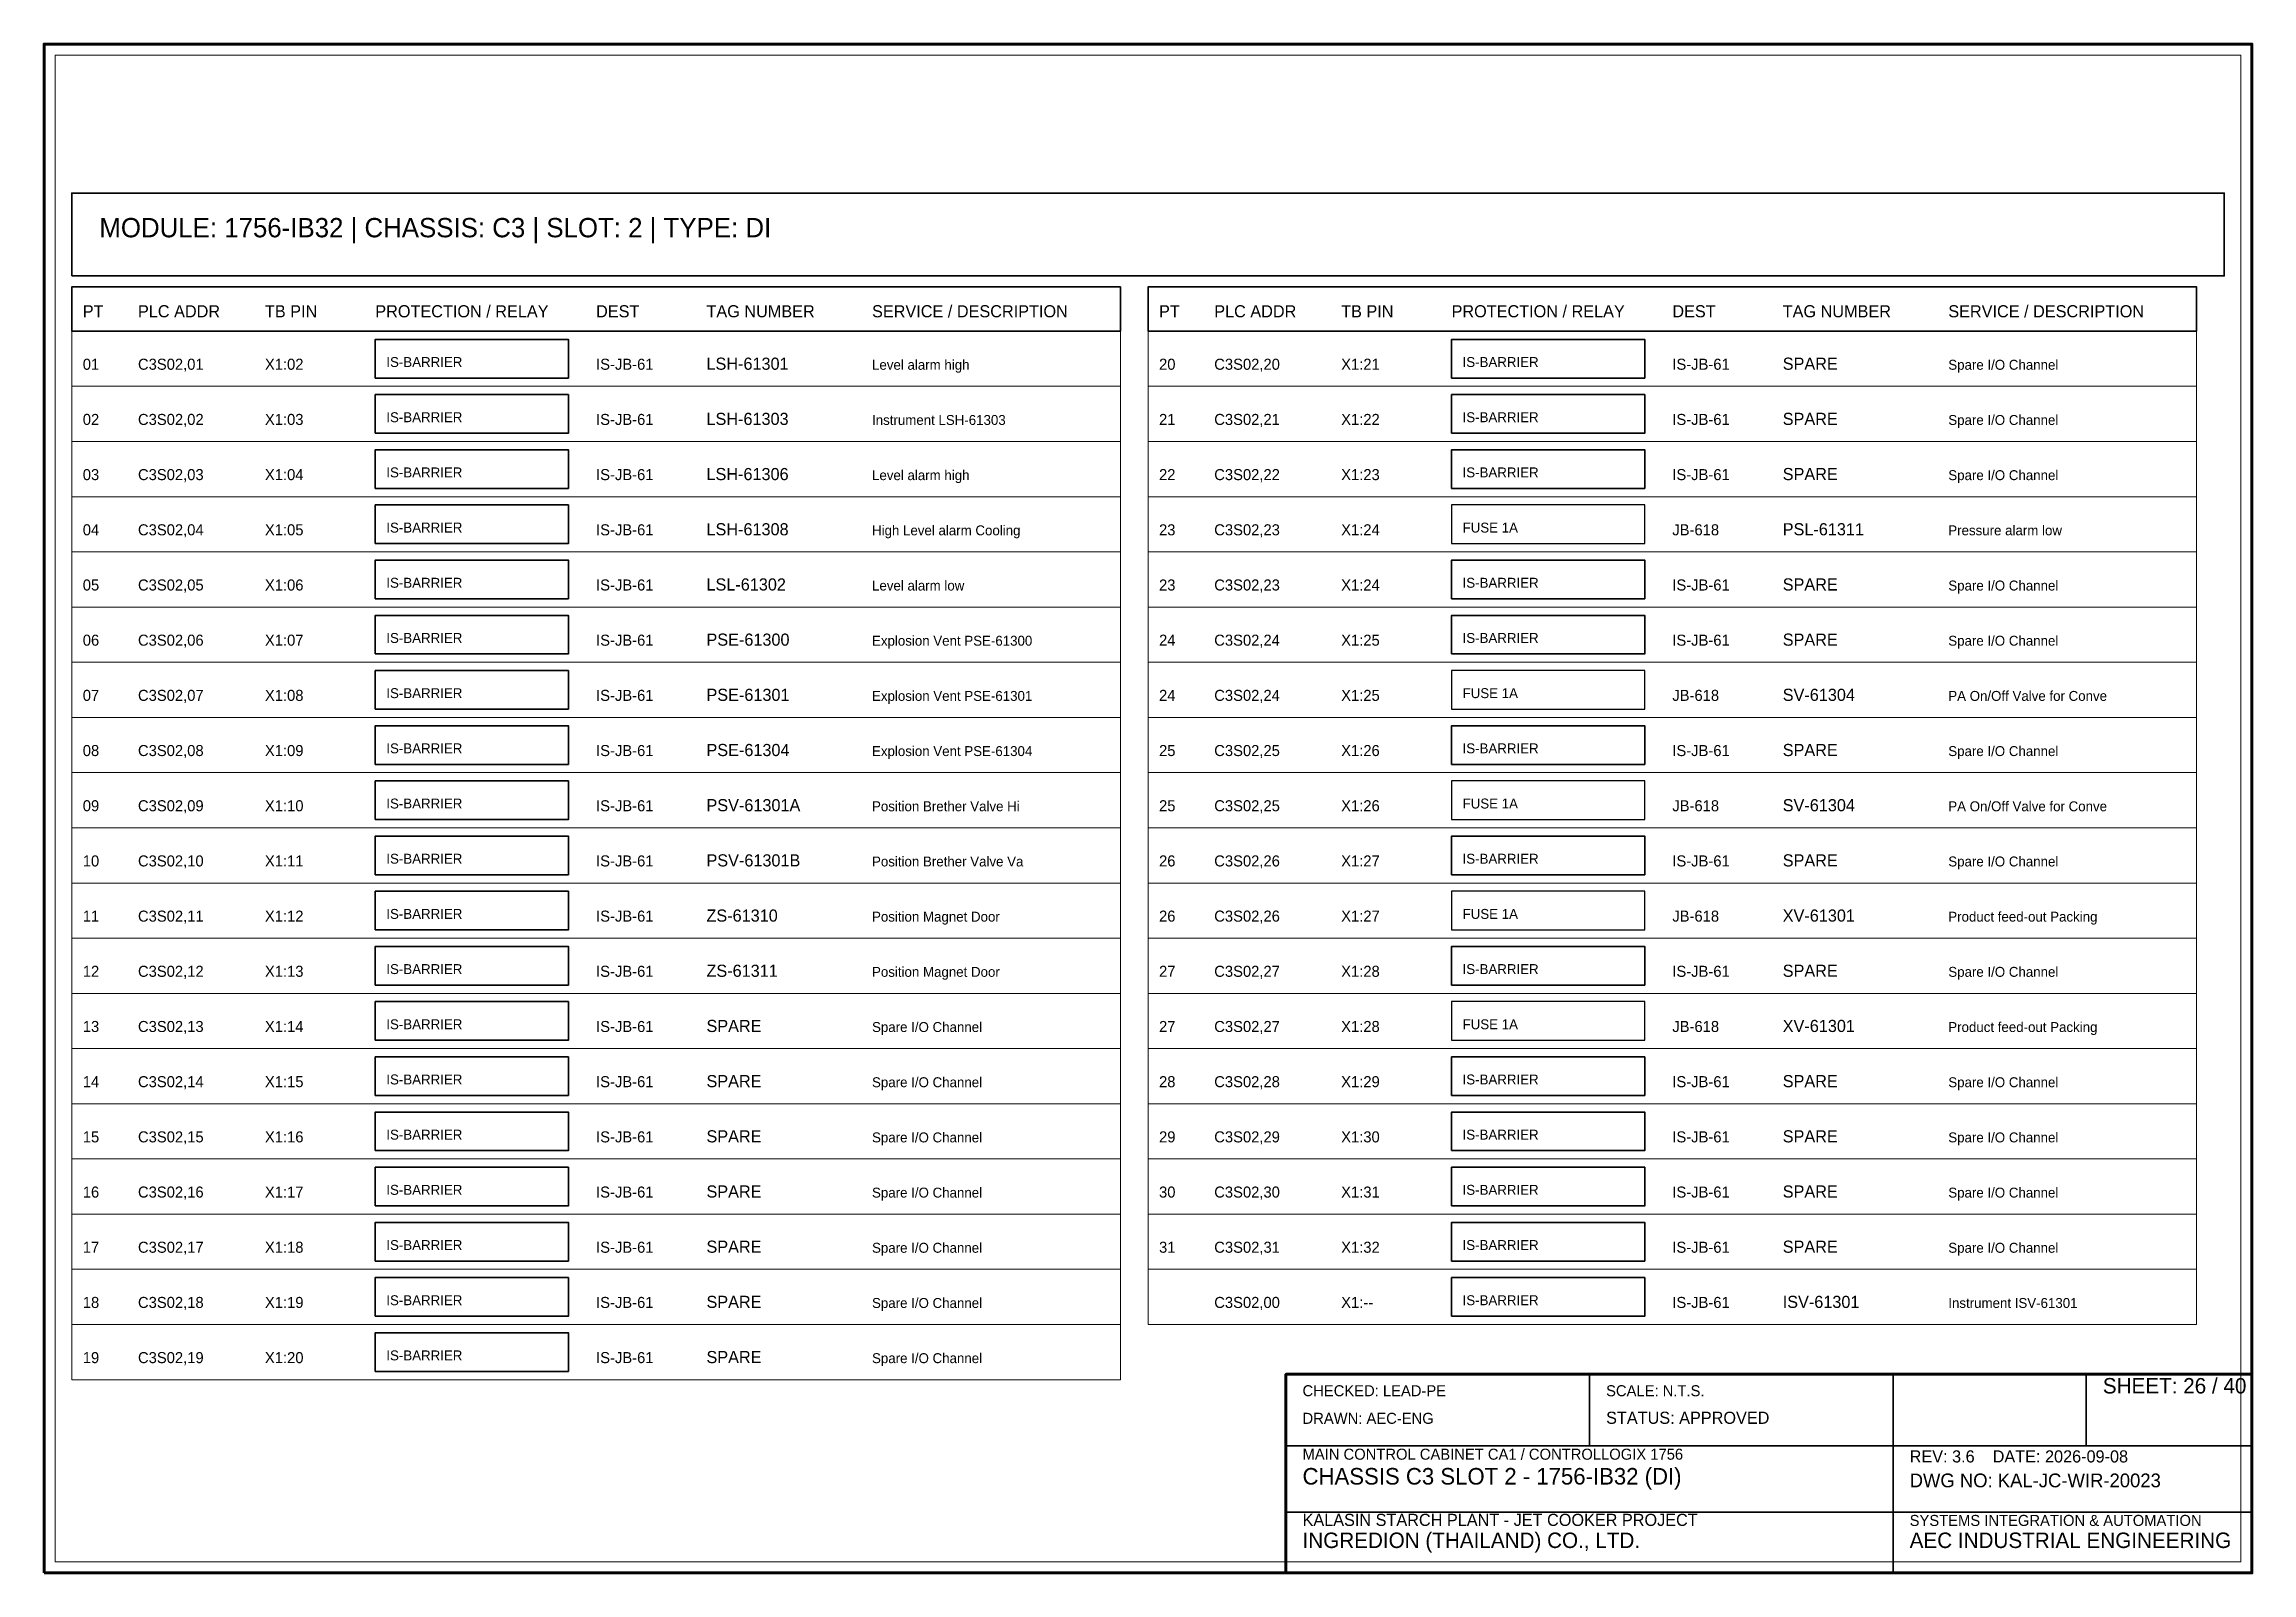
# Model space of a CAD drawing. Header units: millimetres. Extents: x 0 to 2200, y -2240 to 277.
# Drawn here: x 0 to 400, y -1600 to -1323 of the extents above; entities that cross this region are included whole.
import ezdxf

# ---------------------------------------------------------------- set-up
doc = ezdxf.new("R2010")
doc.units = ezdxf.units.MM
for name, color, linetype, lineweight in [('0_BORDER', 7, 'Continuous', 70), ('0_TITLE_BLOCK', 4, 'Continuous', 35), ('IE-CABLE', 6, 'Continuous', 25), ('IE-EQUIP', 2, 'Continuous', 35), ('IE-WIRE', 1, 'Continuous', 25), ('IS_BARRIERS', 140, 'Continuous', 35), ('NOTATIONS', 8, 'Continuous', 18), ('TER', 3, 'Continuous', 35), ('TEXTS', 7, 'Continuous', 25)]:
    doc.layers.add(name, color=color, linetype=linetype, lineweight=lineweight)

msp = doc.modelspace()

# ---------------------------------------------------------------- texts
at = {"layer": '0_TITLE_BLOCK'}
for s, height, p in [('MODULE: 1756-IB32 | CHASSIS: C3 | SLOT: 2 | TYPE: DI', 3.5, (10, -1358)), ('PT', 2.2, (7, -1372.5)), ('PLC ADDR', 2.2, (17, -1372.5)), ('TB PIN', 2.2, (40, -1372.5)), ('PROTECTION / RELAY', 2.2, (60, -1372.5)), ('DEST', 2.2, (100, -1372.5)), ('TAG NUMBER', 2.2, (120, -1372.5)), ('SERVICE / DESCRIPTION', 2.2, (150, -1372.5)), ('PT', 2.2, (202, -1372.5)), ('PLC ADDR', 2.2, (212, -1372.5)), ('TB PIN', 2.2, (235, -1372.5)), ('PROTECTION / RELAY', 2.2, (255, -1372.5)), ('DEST', 2.2, (295, -1372.5)), ('TAG NUMBER', 2.2, (315, -1372.5)), ('SERVICE / DESCRIPTION', 2.2, (345, -1372.5)), ('SHEET: 26 / 40', 2.8, (373, -1567.5)), ('STATUS: APPROVED', 2.2, (283, -1573)), ('CHASSIS C3 SLOT 2 - 1756-IB32 (DI)', 3, (228, -1584)), ('INGREDION (THAILAND) CO., LTD.', 2.8, (228, -1595.5)), ('AEC INDUSTRIAL ENGINEERING', 2.8, (338, -1595.5))]:
    msp.add_text(s, height=height, dxfattribs=at).set_placement(p)
at = {"layer": 'IE-CABLE'}
for s, p in [('IS-JB-61', (100, -1382)), ('IS-JB-61', (295, -1382)), ('IS-JB-61', (100, -1392)), ('IS-JB-61', (295, -1392)), ('IS-JB-61', (100, -1402)), ('IS-JB-61', (295, -1402)), ('IS-JB-61', (100, -1412)), ('JB-618', (295, -1412)), ('IS-JB-61', (100, -1422)), ('IS-JB-61', (295, -1422)), ('IS-JB-61', (100, -1432)), ('IS-JB-61', (295, -1432)), ('IS-JB-61', (100, -1442)), ('JB-618', (295, -1442)), ('IS-JB-61', (100, -1452)), ('IS-JB-61', (295, -1452)), ('IS-JB-61', (100, -1462)), ('JB-618', (295, -1462)), ('IS-JB-61', (100, -1472)), ('IS-JB-61', (295, -1472)), ('IS-JB-61', (100, -1482)), ('JB-618', (295, -1482)), ('IS-JB-61', (100, -1492)), ('IS-JB-61', (295, -1492)), ('IS-JB-61', (100, -1502)), ('JB-618', (295, -1502)), ('IS-JB-61', (100, -1512)), ('IS-JB-61', (295, -1512)), ('IS-JB-61', (100, -1522)), ('IS-JB-61', (295, -1522)), ('IS-JB-61', (100, -1532)), ('IS-JB-61', (295, -1532)), ('IS-JB-61', (100, -1542)), ('IS-JB-61', (295, -1542)), ('IS-JB-61', (100, -1552)), ('IS-JB-61', (295, -1552)), ('IS-JB-61', (100, -1562))]:
    msp.add_text(s, height=2, dxfattribs=at).set_placement(p)
at = {"layer": 'IE-WIRE'}
for p in [(257, -1411.5), (257, -1441.5), (257, -1461.5), (257, -1481.5), (257, -1501.5)]:
    msp.add_text('FUSE 1A', height=1.8, dxfattribs=at).set_placement(p)
at = {"layer": 'IS_BARRIERS'}
for p in [(62, -1381.5), (257, -1381.5), (62, -1391.5), (257, -1391.5), (62, -1401.5), (257, -1401.5), (62, -1411.5), (62, -1421.5), (257, -1421.5), (62, -1431.5), (257, -1431.5), (62, -1441.5), (62, -1451.5), (257, -1451.5), (62, -1461.5), (62, -1471.5), (257, -1471.5), (62, -1481.5), (62, -1491.5), (257, -1491.5), (62, -1501.5), (62, -1511.5), (257, -1511.5), (62, -1521.5), (257, -1521.5), (62, -1531.5), (257, -1531.5), (62, -1541.5), (257, -1541.5), (62, -1551.5), (257, -1551.5), (62, -1561.5)]:
    msp.add_text('IS-BARRIER', height=1.8, dxfattribs=at).set_placement(p)
at = {"layer": 'TER'}
for s, p in [('X1:02', (40, -1382)), ('X1:21', (235, -1382)), ('X1:03', (40, -1392)), ('X1:22', (235, -1392)), ('X1:04', (40, -1402)), ('X1:23', (235, -1402)), ('X1:05', (40, -1412)), ('X1:24', (235, -1412)), ('X1:06', (40, -1422)), ('X1:24', (235, -1422)), ('X1:07', (40, -1432)), ('X1:25', (235, -1432)), ('X1:08', (40, -1442)), ('X1:25', (235, -1442)), ('X1:09', (40, -1452)), ('X1:26', (235, -1452)), ('X1:10', (40, -1462)), ('X1:26', (235, -1462)), ('X1:11', (40, -1472)), ('X1:27', (235, -1472)), ('X1:12', (40, -1482)), ('X1:27', (235, -1482)), ('X1:13', (40, -1492)), ('X1:28', (235, -1492)), ('X1:14', (40, -1502)), ('X1:28', (235, -1502)), ('X1:15', (40, -1512)), ('X1:29', (235, -1512)), ('X1:16', (40, -1522)), ('X1:30', (235, -1522)), ('X1:17', (40, -1532)), ('X1:31', (235, -1532)), ('X1:18', (40, -1542)), ('X1:32', (235, -1542)), ('X1:19', (40, -1552)), ('X1:--', (235, -1552)), ('X1:20', (40, -1562))]:
    msp.add_text(s, height=2, dxfattribs=at).set_placement(p)
at = {"layer": 'TEXTS'}
for s, height, p in [('01', 2, (7, -1382)), ('C3S02,01', 2, (17, -1382)), ('LSH-61301', 2.2, (120, -1382)), ('20', 2, (202, -1382)), ('C3S02,20', 2, (212, -1382)), ('SPARE', 2.2, (315, -1382)), ('Level alarm high', 1.8, (150, -1382)), ('Spare I/O Channel', 1.8, (345, -1382)), ('02', 2, (7, -1392)), ('C3S02,02', 2, (17, -1392)), ('LSH-61303', 2.2, (120, -1392)), ('Instrument LSH-61303', 1.8, (150, -1392)), ('21', 2, (202, -1392)), ('C3S02,21', 2, (212, -1392)), ('SPARE', 2.2, (315, -1392)), ('Spare I/O Channel', 1.8, (345, -1392)), ('03', 2, (7, -1402)), ('C3S02,03', 2, (17, -1402)), ('LSH-61306', 2.2, (120, -1402)), ('22', 2, (202, -1402)), ('C3S02,22', 2, (212, -1402)), ('SPARE', 2.2, (315, -1402)), ('Level alarm high', 1.8, (150, -1402)), ('Spare I/O Channel', 1.8, (345, -1402)), ('04', 2, (7, -1412)), ('C3S02,04', 2, (17, -1412)), ('LSH-61308', 2.2, (120, -1412)), ('High Level alarm Cooling ', 1.8, (150, -1412)), ('23', 2, (202, -1412)), ('C3S02,23', 2, (212, -1412)), ('PSL-61311', 2.2, (315, -1412)), ('Pressure alarm low', 1.8, (345, -1412)), ('05', 2, (7, -1422)), ('C3S02,05', 2, (17, -1422)), ('LSL-61302', 2.2, (120, -1422)), ('23', 2, (202, -1422)), ('C3S02,23', 2, (212, -1422)), ('SPARE', 2.2, (315, -1422)), ('Level alarm low', 1.8, (150, -1422)), ('Spare I/O Channel', 1.8, (345, -1422)), ('06', 2, (7, -1432)), ('C3S02,06', 2, (17, -1432)), ('PSE-61300', 2.2, (120, -1432)), ('Explosion Vent PSE-61300', 1.8, (150, -1432)), ('24', 2, (202, -1432)), ('C3S02,24', 2, (212, -1432)), ('SPARE', 2.2, (315, -1432)), ('Spare I/O Channel', 1.8, (345, -1432)), ('07', 2, (7, -1442)), ('C3S02,07', 2, (17, -1442)), ('PSE-61301', 2.2, (120, -1442)), ('24', 2, (202, -1442)), ('C3S02,24', 2, (212, -1442)), ('SV-61304', 2.2, (315, -1442)), ('Explosion Vent PSE-61301', 1.8, (150, -1442)), ('PA On/Off Valve for Conve', 1.8, (345, -1442)), ('08', 2, (7, -1452)), ('C3S02,08', 2, (17, -1452)), ('PSE-61304', 2.2, (120, -1452)), ('Explosion Vent PSE-61304', 1.8, (150, -1452)), ('25', 2, (202, -1452)), ('C3S02,25', 2, (212, -1452)), ('SPARE', 2.2, (315, -1452)), ('Spare I/O Channel', 1.8, (345, -1452)), ('09', 2, (7, -1462)), ('C3S02,09', 2, (17, -1462)), ('PSV-61301A', 2.2, (120, -1462)), ('25', 2, (202, -1462)), ('C3S02,25', 2, (212, -1462)), ('SV-61304', 2.2, (315, -1462)), ('Position Brether Valve Hi', 1.8, (150, -1462)), ('PA On/Off Valve for Conve', 1.8, (345, -1462)), ('10', 2, (7, -1472)), ('C3S02,10', 2, (17, -1472)), ('PSV-61301B', 2.2, (120, -1472)), ('Position Brether Valve Va', 1.8, (150, -1472)), ('26', 2, (202, -1472)), ('C3S02,26', 2, (212, -1472)), ('SPARE', 2.2, (315, -1472)), ('Spare I/O Channel', 1.8, (345, -1472)), ('11', 2, (7, -1482)), ('C3S02,11', 2, (17, -1482)), ('ZS-61310', 2.2, (120, -1482)), ('26', 2, (202, -1482)), ('C3S02,26', 2, (212, -1482)), ('XV-61301', 2.2, (315, -1482)), ('Position Magnet Door', 1.8, (150, -1482)), ('Product feed-out Packing ', 1.8, (345, -1482)), ('12', 2, (7, -1492)), ('C3S02,12', 2, (17, -1492)), ('ZS-61311', 2.2, (120, -1492)), ('Position Magnet Door', 1.8, (150, -1492)), ('27', 2, (202, -1492)), ('C3S02,27', 2, (212, -1492)), ('SPARE', 2.2, (315, -1492)), ('Spare I/O Channel', 1.8, (345, -1492)), ('13', 2, (7, -1502)), ('C3S02,13', 2, (17, -1502)), ('SPARE', 2.2, (120, -1502)), ('27', 2, (202, -1502)), ('C3S02,27', 2, (212, -1502)), ('XV-61301', 2.2, (315, -1502)), ('Spare I/O Channel', 1.8, (150, -1502)), ('Product feed-out Packing ', 1.8, (345, -1502)), ('14', 2, (7, -1512)), ('C3S02,14', 2, (17, -1512)), ('SPARE', 2.2, (120, -1512)), ('Spare I/O Channel', 1.8, (150, -1512)), ('28', 2, (202, -1512)), ('C3S02,28', 2, (212, -1512)), ('SPARE', 2.2, (315, -1512)), ('Spare I/O Channel', 1.8, (345, -1512)), ('15', 2, (7, -1522)), ('C3S02,15', 2, (17, -1522)), ('SPARE', 2.2, (120, -1522)), ('29', 2, (202, -1522)), ('C3S02,29', 2, (212, -1522)), ('SPARE', 2.2, (315, -1522)), ('Spare I/O Channel', 1.8, (150, -1522)), ('Spare I/O Channel', 1.8, (345, -1522)), ('16', 2, (7, -1532)), ('C3S02,16', 2, (17, -1532)), ('SPARE', 2.2, (120, -1532)), ('Spare I/O Channel', 1.8, (150, -1532)), ('30', 2, (202, -1532)), ('C3S02,30', 2, (212, -1532)), ('SPARE', 2.2, (315, -1532)), ('Spare I/O Channel', 1.8, (345, -1532)), ('17', 2, (7, -1542)), ('C3S02,17', 2, (17, -1542)), ('SPARE', 2.2, (120, -1542)), ('31', 2, (202, -1542)), ('C3S02,31', 2, (212, -1542)), ('SPARE', 2.2, (315, -1542)), ('Spare I/O Channel', 1.8, (150, -1542)), ('Spare I/O Channel', 1.8, (345, -1542)), ('18', 2, (7, -1552)), ('C3S02,18', 2, (17, -1552)), ('SPARE', 2.2, (120, -1552)), ('Spare I/O Channel', 1.8, (150, -1552)), ('C3S02,00', 2, (212, -1552)), ('ISV-61301', 2.2, (315, -1552)), ('Instrument ISV-61301', 1.8, (345, -1552)), ('19', 2, (7, -1562)), ('C3S02,19', 2, (17, -1562)), ('SPARE', 2.2, (120, -1562)), ('Spare I/O Channel', 1.8, (150, -1562)), ('CHECKED: LEAD-PE', 2, (228, -1568)), ('SCALE: N.T.S.', 2, (283, -1568)), ('DRAWN: AEC-ENG', 2, (228, -1573)), ('MAIN CONTROL CABINET CA1 / CONTROLLOGIX 1756', 2, (228, -1579.5)), ('REV: 3.6    DATE: 2026-09-08', 2.2, (338, -1580)), ('DWG NO: KAL-JC-WIR-20023', 2.5, (338, -1584.5)), ('KALASIN STARCH PLANT - JET COOKER PROJECT', 2.2, (228, -1591.5)), ('SYSTEMS INTEGRATION & AUTOMATION', 2, (338, -1591.5))]:
    msp.add_text(s, height=height, dxfattribs=at).set_placement(p)

# ---------------------------------------------------------------- linework, layer by layer
at = {"layer": '0_BORDER'}
for points in [[(0, -1600), (400, -1600), (400, -1323), (0, -1323)], [(225, -1600), (400, -1600), (400, -1564), (225, -1564)]]:
    msp.add_lwpolyline(points, close=True, dxfattribs=at)
at = {"layer": '0_TITLE_BLOCK'}
for p, q in [((280, -1577), (280, -1564)), ((335, -1577), (335, -1564)), ((370, -1577), (370, -1564)), ((225, -1577), (400, -1577)), ((335, -1600), (335, -1577)), ((225, -1589), (400, -1589))]:
    msp.add_line(p, q, dxfattribs=at)
for points in [[(5, -1375), (195, -1375), (195, -1367), (5, -1367)], [(200, -1375), (390, -1375), (390, -1367), (200, -1367)]]:
    msp.add_lwpolyline(points, close=True, dxfattribs=at)
at = {"layer": 'IE-EQUIP'}
msp.add_lwpolyline([(5, -1365), (395, -1365), (395, -1350), (5, -1350)], close=True, dxfattribs=at)
at = {"layer": 'IE-WIRE'}
for points in [[(255, -1413.5), (290, -1413.5), (290, -1406.5), (255, -1406.5)], [(255, -1443.5), (290, -1443.5), (290, -1436.5), (255, -1436.5)], [(255, -1463.5), (290, -1463.5), (290, -1456.5), (255, -1456.5)], [(255, -1483.5), (290, -1483.5), (290, -1476.5), (255, -1476.5)], [(255, -1503.5), (290, -1503.5), (290, -1496.5), (255, -1496.5)]]:
    msp.add_lwpolyline(points, close=True, dxfattribs=at)
at = {"layer": 'IS_BARRIERS'}
for points in [[(60, -1383.5), (95, -1383.5), (95, -1376.5), (60, -1376.5)], [(255, -1383.5), (290, -1383.5), (290, -1376.5), (255, -1376.5)], [(60, -1393.5), (95, -1393.5), (95, -1386.5), (60, -1386.5)], [(255, -1393.5), (290, -1393.5), (290, -1386.5), (255, -1386.5)], [(60, -1403.5), (95, -1403.5), (95, -1396.5), (60, -1396.5)], [(255, -1403.5), (290, -1403.5), (290, -1396.5), (255, -1396.5)], [(60, -1413.5), (95, -1413.5), (95, -1406.5), (60, -1406.5)], [(60, -1423.5), (95, -1423.5), (95, -1416.5), (60, -1416.5)], [(255, -1423.5), (290, -1423.5), (290, -1416.5), (255, -1416.5)], [(60, -1433.5), (95, -1433.5), (95, -1426.5), (60, -1426.5)], [(255, -1433.5), (290, -1433.5), (290, -1426.5), (255, -1426.5)], [(60, -1443.5), (95, -1443.5), (95, -1436.5), (60, -1436.5)], [(60, -1453.5), (95, -1453.5), (95, -1446.5), (60, -1446.5)], [(255, -1453.5), (290, -1453.5), (290, -1446.5), (255, -1446.5)], [(60, -1463.5), (95, -1463.5), (95, -1456.5), (60, -1456.5)], [(60, -1473.5), (95, -1473.5), (95, -1466.5), (60, -1466.5)], [(255, -1473.5), (290, -1473.5), (290, -1466.5), (255, -1466.5)], [(60, -1483.5), (95, -1483.5), (95, -1476.5), (60, -1476.5)], [(60, -1493.5), (95, -1493.5), (95, -1486.5), (60, -1486.5)], [(255, -1493.5), (290, -1493.5), (290, -1486.5), (255, -1486.5)], [(60, -1503.5), (95, -1503.5), (95, -1496.5), (60, -1496.5)], [(60, -1513.5), (95, -1513.5), (95, -1506.5), (60, -1506.5)], [(255, -1513.5), (290, -1513.5), (290, -1506.5), (255, -1506.5)], [(60, -1523.5), (95, -1523.5), (95, -1516.5), (60, -1516.5)], [(255, -1523.5), (290, -1523.5), (290, -1516.5), (255, -1516.5)], [(60, -1533.5), (95, -1533.5), (95, -1526.5), (60, -1526.5)], [(255, -1533.5), (290, -1533.5), (290, -1526.5), (255, -1526.5)], [(60, -1543.5), (95, -1543.5), (95, -1536.5), (60, -1536.5)], [(255, -1543.5), (290, -1543.5), (290, -1536.5), (255, -1536.5)], [(60, -1553.5), (95, -1553.5), (95, -1546.5), (60, -1546.5)], [(255, -1553.5), (290, -1553.5), (290, -1546.5), (255, -1546.5)], [(60, -1563.5), (95, -1563.5), (95, -1556.5), (60, -1556.5)]]:
    msp.add_lwpolyline(points, close=True, dxfattribs=at)
at = {"layer": 'NOTATIONS'}
for points in [[(2, -1598), (398, -1598), (398, -1325), (2, -1325)], [(5, -1385), (195, -1385), (195, -1375), (5, -1375)], [(200, -1385), (390, -1385), (390, -1375), (200, -1375)], [(5, -1395), (195, -1395), (195, -1385), (5, -1385)], [(200, -1395), (390, -1395), (390, -1385), (200, -1385)], [(5, -1405), (195, -1405), (195, -1395), (5, -1395)], [(200, -1405), (390, -1405), (390, -1395), (200, -1395)], [(5, -1415), (195, -1415), (195, -1405), (5, -1405)], [(200, -1415), (390, -1415), (390, -1405), (200, -1405)], [(5, -1425), (195, -1425), (195, -1415), (5, -1415)], [(200, -1425), (390, -1425), (390, -1415), (200, -1415)], [(5, -1435), (195, -1435), (195, -1425), (5, -1425)], [(200, -1435), (390, -1435), (390, -1425), (200, -1425)], [(5, -1445), (195, -1445), (195, -1435), (5, -1435)], [(200, -1445), (390, -1445), (390, -1435), (200, -1435)], [(5, -1455), (195, -1455), (195, -1445), (5, -1445)], [(200, -1455), (390, -1455), (390, -1445), (200, -1445)], [(5, -1465), (195, -1465), (195, -1455), (5, -1455)], [(200, -1465), (390, -1465), (390, -1455), (200, -1455)], [(5, -1475), (195, -1475), (195, -1465), (5, -1465)], [(200, -1475), (390, -1475), (390, -1465), (200, -1465)], [(5, -1485), (195, -1485), (195, -1475), (5, -1475)], [(200, -1485), (390, -1485), (390, -1475), (200, -1475)], [(5, -1495), (195, -1495), (195, -1485), (5, -1485)], [(200, -1495), (390, -1495), (390, -1485), (200, -1485)], [(5, -1505), (195, -1505), (195, -1495), (5, -1495)], [(200, -1505), (390, -1505), (390, -1495), (200, -1495)], [(5, -1515), (195, -1515), (195, -1505), (5, -1505)], [(200, -1515), (390, -1515), (390, -1505), (200, -1505)], [(5, -1525), (195, -1525), (195, -1515), (5, -1515)], [(200, -1525), (390, -1525), (390, -1515), (200, -1515)], [(5, -1535), (195, -1535), (195, -1525), (5, -1525)], [(200, -1535), (390, -1535), (390, -1525), (200, -1525)], [(5, -1545), (195, -1545), (195, -1535), (5, -1535)], [(200, -1545), (390, -1545), (390, -1535), (200, -1535)], [(5, -1555), (195, -1555), (195, -1545), (5, -1545)], [(200, -1555), (390, -1555), (390, -1545), (200, -1545)], [(5, -1565), (195, -1565), (195, -1555), (5, -1555)]]:
    msp.add_lwpolyline(points, close=True, dxfattribs=at)

msp.set_redraw_order([(e.dxf.handle, doc.entitydb.next_handle()) for e in msp.query("TEXT MTEXT ATTDEF DIMENSION ARC_DIMENSION")])  # texts and dimensions are drawn at this point

doc.saveas('drawing.dxf')
